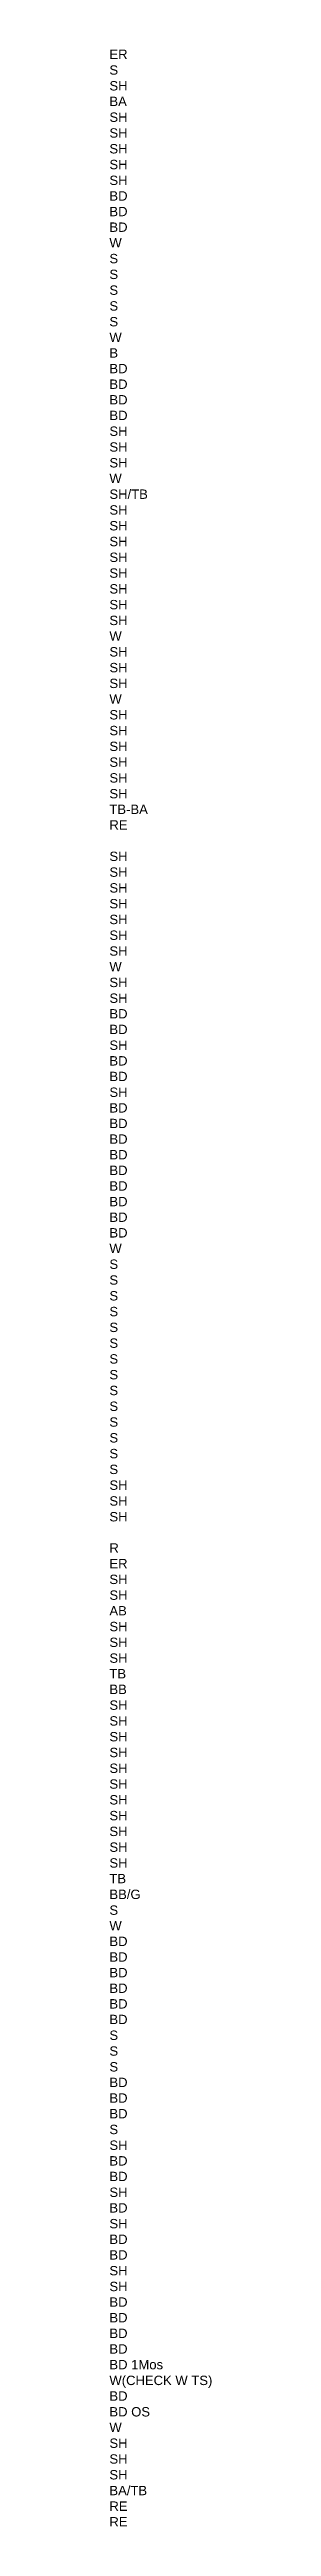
# Model space of a CAD drawing. Header units: millimetres. Extents: x -4102225 to 9709333, y -15023097 to 2258209.
# Drawn here: x 6325542 to 6331006, y 8683 to 140820 of the extents above; entities that cross this region are included whole.
import ezdxf

# ---------------------------------------------------------------- set-up
doc = ezdxf.new("R2010")
doc.units = ezdxf.units.MM
doc.layers.get('0').update_dxf_attribs({"lineweight": 0})
doc.styles.get("Standard").update_dxf_attribs({"font": 'arial.ttf'})

msp = doc.modelspace()

# ---------------------------------------------------------------- texts
at = {"color": 32, "true_color": 0xcd6928}
for s, p in [('  ER', (6325152.422, 140319.723)), ('  S', (6325152.422, 139477.863)), ('  SH', (6325152.422, 138636.003)), ('  SH', (6325152.422, 136960.81)), ('  BA', (6325152.422, 137802.67)), ('  SH', (6325152.422, 136118.95)), ('  SH', (6325152.422, 135277.09)), ('  SH', (6325152.422, 134435.23)), ('  SH', (6325152.422, 133593.37)), ('  BD', (6325152.422, 132760.037)), ('  BD', (6325152.422, 131926.704)), ('  BD', (6325152.422, 131093.37)), ('  W', (6325152.422, 130260.037)), ('  S', (6325152.422, 129418.177)), ('  S', (6325152.422, 128576.317)), ('  S', (6325152.422, 127734.457)), ('  S', (6325152.422, 126892.597)), ('  W', (6325152.422, 125217.404)), ('  S', (6325152.422, 126050.737)), ('  B', (6325152.422, 124384.071)), ('  BD', (6325152.422, 123550.737)), ('  BD', (6325152.422, 122717.404)), ('  BD', (6325152.422, 121884.071)), ('  SH', (6325152.422, 120208.877)), ('  BD', (6325152.422, 121050.737)), ('  SH', (6325152.422, 119367.017)), ('  SH', (6325152.422, 118525.157)), ('  W', (6325152.422, 117691.824)), ('  SH/TB', (6325152.422, 116849.964)), ('  SH', (6325152.422, 116008.104)), ('  SH', (6325152.422, 115166.244)), ('  SH', (6325152.422, 114324.384)), ('  SH', (6325152.422, 113482.524)), ('  SH', (6325152.422, 112640.665)), ('  SH', (6325152.422, 111798.805)), ('  SH', (6325152.422, 110956.945)), ('  W', (6325152.422, 109281.751)), ('  SH', (6325152.422, 110115.085)), ('  SH', (6325152.422, 108439.891)), ('  SH', (6325152.422, 107598.032)), ('  SH', (6325152.422, 106756.172)), ('  W', (6325152.422, 105922.838)), ('  SH', (6325152.422, 105080.978)), ('  SH', (6325152.422, 104239.118)), ('  SH', (6325152.422, 103397.258)), ('  SH', (6325152.422, 102555.399)), ('  SH', (6325152.422, 101713.539)), ('  TB-BA', (6325152.422, 100038.345)), ('  SH', (6325152.422, 100871.679)), ('  RE', (6325152.422, 99205.012)), ('  SH', (6325152.422, 97529.819)), ('  SH', (6325152.422, 96687.959)), ('  SH', (6325152.422, 95846.099)), ('  SH', (6325152.422, 95004.239)), ('  SH', (6325152.422, 94162.379)), ('  SH', (6325152.422, 93320.519)), ('  SH', (6325152.422, 92478.659)), ('  W', (6325152.422, 91645.326)), ('  SH', (6325152.422, 90803.466)), ('  SH', (6325152.422, 89961.606)), ('  BD', (6325152.422, 89128.273)), ('  BD', (6325152.422, 88294.939)), ('  SH', (6325152.422, 87453.079)), ('  BD', (6325152.422, 86619.746)), ('  BD', (6325152.422, 85786.413)), ('  SH', (6325152.422, 84944.553)), ('  BD', (6325152.422, 84111.219)), ('  BD', (6325152.422, 83277.886)), ('  BD', (6325152.422, 82444.553)), ('  BD', (6325152.422, 81611.219)), ('  BD', (6325152.422, 80777.886)), ('  BD', (6325152.422, 79944.553)), ('  BD', (6325152.422, 79111.219)), ('  BD', (6325152.422, 78277.886)), ('  W', (6325152.422, 76611.219)), ('  BD', (6325152.422, 77444.553)), ('  S', (6325152.422, 75769.359)), ('  S', (6325152.422, 74927.499)), ('  S', (6325152.422, 74085.64)), ('  S', (6325152.422, 73243.78)), ('  S', (6325152.422, 72401.92)), ('  S', (6325152.422, 71560.06)), ('  S', (6325152.422, 70718.2)), ('  S', (6325152.422, 69876.34)), ('  S', (6325152.422, 69034.48)), ('  S', (6325152.422, 68192.62)), ('  S', (6325152.422, 67350.76)), ('  S', (6325152.422, 66508.9)), ('  S', (6325152.422, 65667.04)), ('  S', (6325152.422, 64825.18)), ('  SH', (6325152.422, 63983.32)), ('  SH', (6325152.422, 63141.46)), ('  SH', (6325152.422, 62299.6)), ('  R', (6325152.422, 60632.934)), ('  SH', (6325152.422, 58957.74)), ('  ER', (6325152.422, 59799.6)), ('  SH', (6325152.422, 58115.881)), ('  AB', (6325152.422, 57282.547)), ('  SH', (6325152.422, 56440.687)), ('  SH', (6325152.422, 55598.827)), ('  TB', (6325152.422, 53923.634)), ('  SH', (6325152.422, 54756.967)), ('  BB', (6325152.422, 53090.301)), ('  SH', (6325152.422, 52248.441)), ('  SH', (6325152.422, 51406.581)), ('  SH', (6325152.422, 50564.721)), ('  SH', (6325152.422, 49722.861)), ('  SH', (6325152.422, 48881.001)), ('  SH', (6325152.422, 48039.141)), ('  SH', (6325152.422, 47197.281)), ('  SH', (6325152.422, 46355.421)), ('  SH', (6325152.422, 45513.561)), ('  SH', (6325152.422, 44671.701)), ('  SH', (6325152.422, 43829.841)), ('  TB', (6325152.422, 42996.508)), ('  BB/G', (6325152.422, 42154.648)), ('  W', (6325152.422, 40479.455)), ('  S', (6325152.422, 41312.788)), ('  BD', (6325152.422, 39646.122)), ('  BD', (6325152.422, 38812.788)), ('  BD', (6325152.422, 37979.455)), ('  BD', (6325152.422, 37146.122)), ('  BD', (6325152.422, 36312.788)), ('  BD', (6325152.422, 35479.455)), ('  S', (6325152.422, 34637.595)), ('  S', (6325152.422, 33795.735)), ('  S', (6325152.422, 32953.875)), ('  BD', (6325152.422, 32120.542)), ('  BD', (6325152.422, 31287.208)), ('  BD', (6325152.422, 30453.875)), ('  S', (6325152.422, 29612.015)), ('  SH', (6325152.422, 28770.155)), ('  BD', (6325152.422, 27936.822)), ('  SH', (6325152.422, 26261.629)), ('  BD', (6325152.422, 27103.489)), ('  BD', (6325152.422, 25428.295)), ('  SH', (6325152.422, 24586.435)), ('  BD', (6325152.422, 23753.102)), ('  SH', (6325152.422, 22077.909)), ('  BD', (6325152.422, 22919.769)), ('  SH', (6325152.422, 21236.049)), ('  BD', (6325152.422, 20402.715)), ('  BD', (6325152.422, 19569.382)), ('  BD', (6325152.422, 18736.049)), ('  BD', (6325152.422, 17902.715)), ('  BD 1Mos', (6325152.422, 17067.336)), ('  W(CHECK W TS)', (6325152.422, 16225.476)), ('  BD', (6325152.422, 15392.142)), ('  BD OS', (6325152.422, 14549.941)), ('  W', (6325152.422, 13716.608)), ('  SH', (6325152.422, 12874.748)), ('  SH', (6325152.422, 12032.888)), ('  SH', (6325152.422, 11191.028)), ('  BA/TB', (6325152.422, 10349.168)), ('  RE', (6325152.422, 9515.835)), ('  RE', (6325152.422, 8682.502))]:
    msp.add_text(s, height=500, dxfattribs=at).set_placement(p)

doc.saveas('drawing.dxf')
